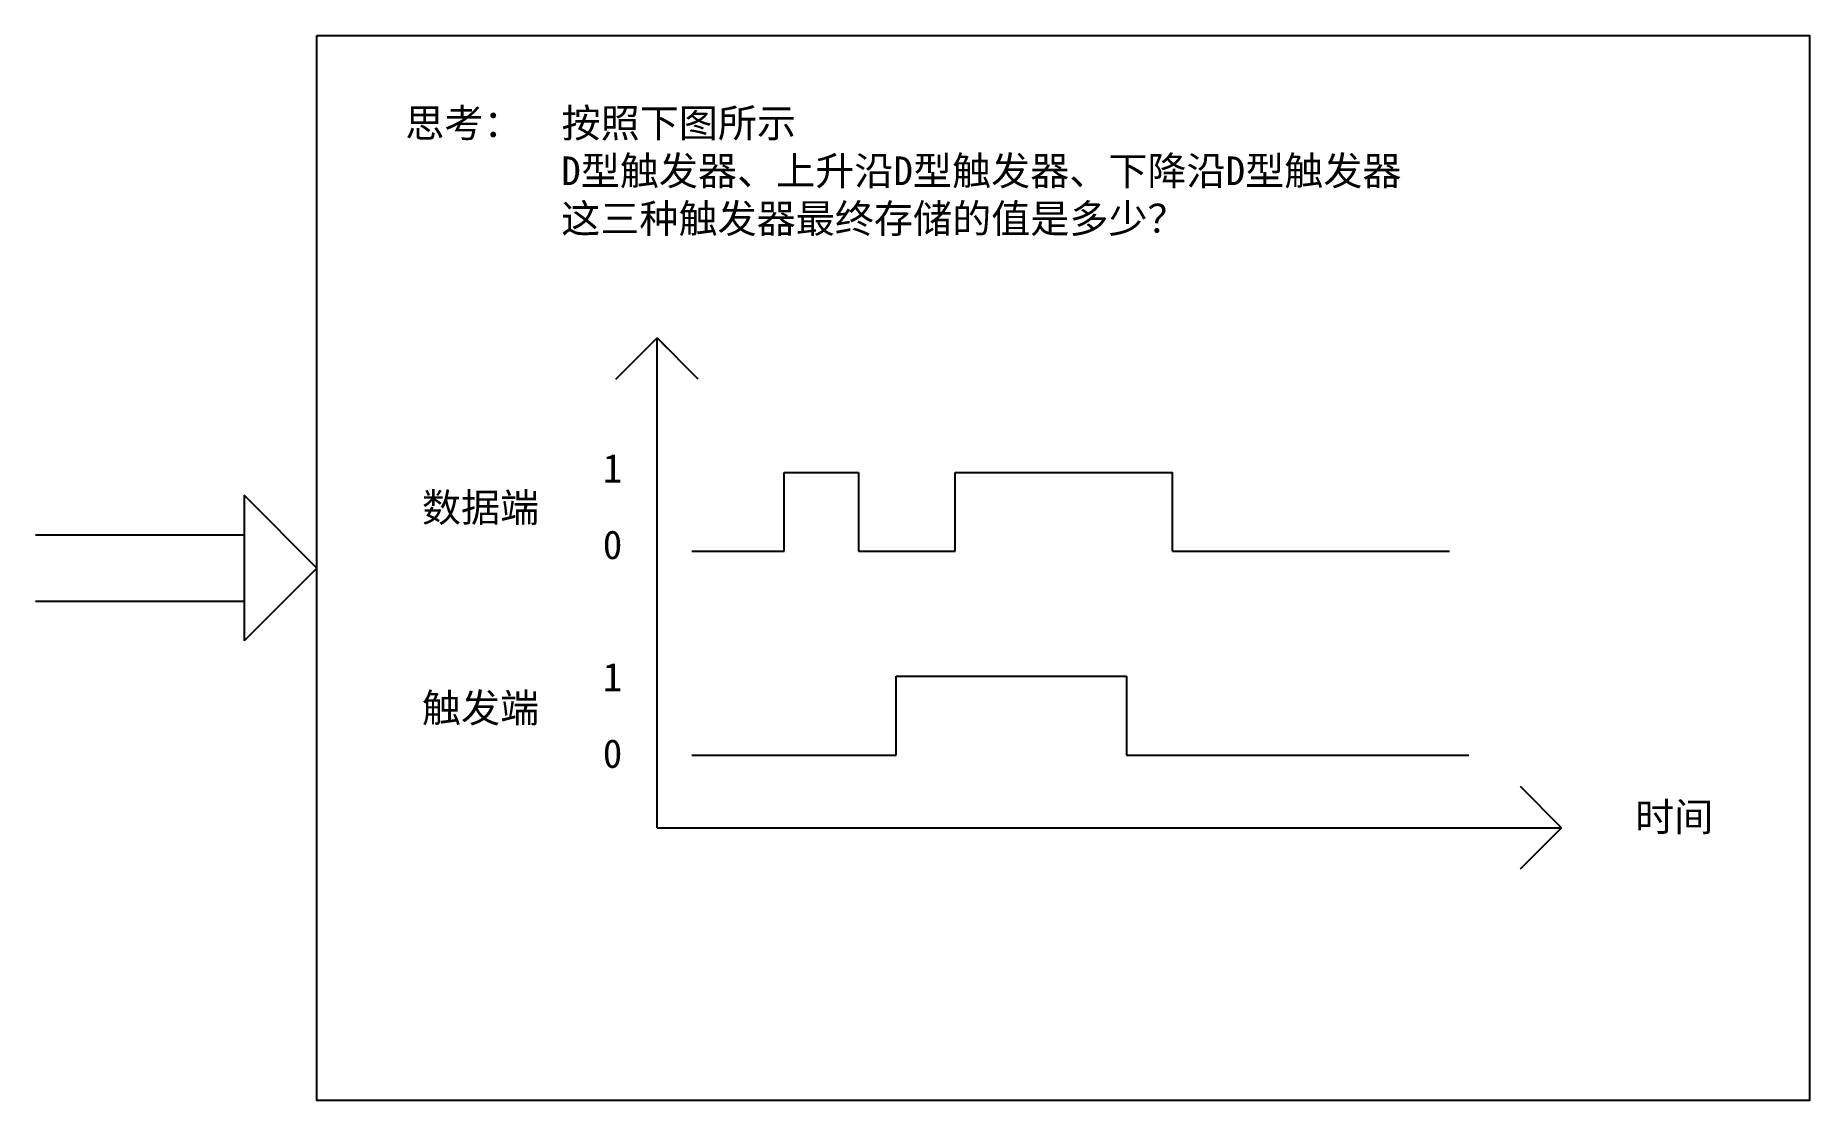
# Model space of a CAD drawing. Header units: inches. Extents: x -6 to 965, y -428 to -142.
# Drawn here: x 135.33 to 160.09, y -265.45 to -250.58 of the extents above; entities that cross this region are included whole.
import ezdxf

# ---------------------------------------------------------------- set-up
doc = ezdxf.new("R2010")
doc.units = ezdxf.units.IN
doc.header["$MEASUREMENT"] = 0
doc.styles.get("Standard").update_dxf_attribs({"font": 'arial.ttf'})

msp = doc.modelspace()

# ---------------------------------------------------------------- texts
at = {"color": 85, "true_color": 0x58ba48, "insert": (140.493, -251.603), "char_height": 0.4, "attachment_point": 1}
msp.add_mtext_dynamic_manual_height_columns('{\\fSimSun|b0|i0|c134|p2;思考：  按照下图所示\\P        D型触发器、上升沿D型触发器、下降沿D型触发器\\P        这三种触发器最终存储的值是多少？}', width=17.06374, gutter_width=1, heights=[0], dxfattribs=at)
at = {"char_height": 0.4, "attachment_point": 1}
for s, insert in [('{\\fSimSun|b0|i0|c134|p2;1}', (143.25, -256.423)), ('{\\fSimSun|b0|i0|c134|p2;0}', (143.25, -257.49)), ('{\\fSimSun|b0|i0|c134|p2;1}', (143.25, -259.338)), ('{\\fSimSun|b0|i0|c134|p2;0}', (143.25, -260.405)), ('{\\fSimSun|b0|i0|c134|p2;时间}', (157.659, -261.29))]:
    msp.add_mtext_dynamic_manual_height_columns(s, width=3.93156, gutter_width=1, heights=[0], dxfattribs=dict(at, insert=insert))
at = {"color": 7, "true_color": 0xffffff, "char_height": 0.4, "attachment_point": 1}
for s, insert in [('{\\fSimSun|b0|i0|c134|p2;数据端}', (140.725, -256.97)), ('{\\fSimSun|b0|i0|c134|p2;触发端}', (140.725, -259.768))]:
    msp.add_mtext_dynamic_manual_height_columns(s, width=3.83733, gutter_width=1, heights=[0], dxfattribs=dict(at, insert=insert))

# ---------------------------------------------------------------- linework, layer by layer
for p, q in [((143.433, -255.379), (144.008, -254.804)), ((144.008, -261.641), (144.008, -254.804)), ((144.582, -255.379), (144.008, -254.804)), ((144.008, -254.804), (144.149, -254.945)), ((145.781, -257.782), (145.781, -256.681)), ((145.781, -256.681), (146.82, -256.681)), ((146.82, -256.681), (146.82, -257.782)), ((148.17, -257.782), (148.17, -256.681)), ((148.17, -256.681), (151.203, -256.681)), ((151.203, -257.782), (151.203, -256.681)), ((144.493, -257.782), (145.781, -257.782)), ((146.82, -257.782), (148.17, -257.782)), ((151.203, -257.782), (155.067, -257.782)), ((147.344, -260.627), (147.344, -259.526)), ((147.344, -259.526), (150.559, -259.526)), ((150.559, -259.526), (150.559, -260.627)), ((144.493, -260.627), (147.344, -260.627)), ((150.559, -260.627), (155.337, -260.627)), ((156.634, -261.641), (156.059, -261.066)), ((156.059, -261.066), (156.2, -261.207)), ((144.008, -261.641), (156.634, -261.641)), ((156.634, -261.641), (156.059, -262.215)), ((156.059, -262.215), (156.2, -262.074))]:
    msp.add_line(p, q)
at = {"color": 85, "true_color": 0x58ba48}
for p, q in [((139.26, -258.015), (138.243, -256.998)), ((138.243, -256.998), (138.243, -259.032)), ((135.332, -257.55), (138.243, -257.55)), ((139.26, -258.015), (138.243, -259.032)), ((135.332, -258.48), (138.243, -258.48))]:
    msp.add_line(p, q, dxfattribs=at)
msp.add_lwpolyline([(139.26, -250.581), (160.094, -250.581), (160.094, -265.449), (139.26, -265.449)], close=True)

msp.set_redraw_order([(e.dxf.handle, doc.entitydb.next_handle()) for e in msp.query("TEXT MTEXT ATTDEF DIMENSION ARC_DIMENSION")])  # texts and dimensions are drawn at this point

doc.saveas('drawing.dxf')
